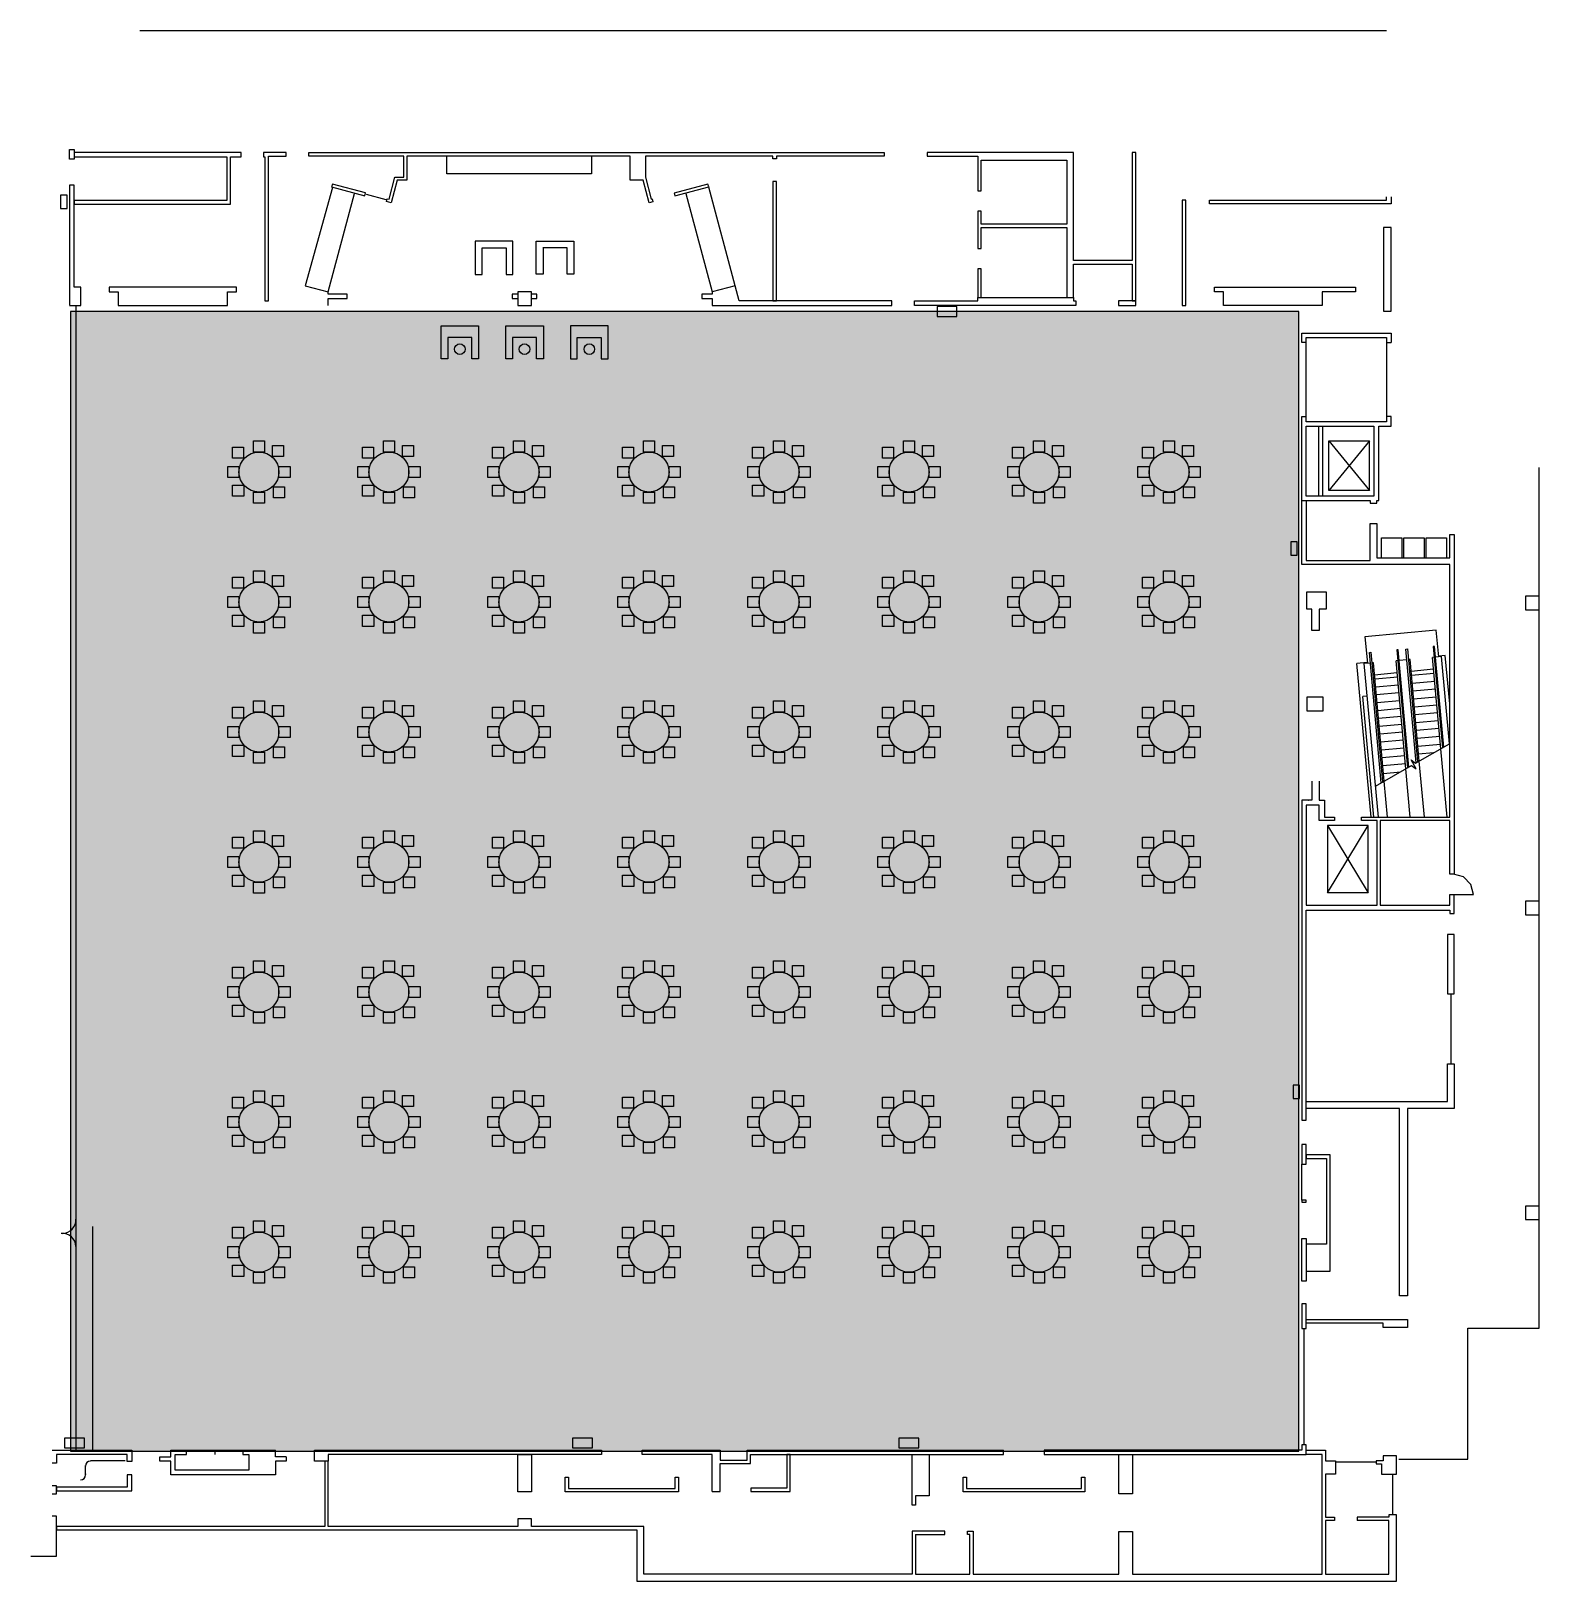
# Model space of a CAD drawing. Header units: feet. Extents: x 304 to 526, y 573 to 801.
import ezdxf

# ---------------------------------------------------------------- set-up
doc = ezdxf.new("R2010")
doc.units = ezdxf.units.FT
doc.header["$MEASUREMENT"] = 0
for name, color, linetype in [('background', 7, 'Continuous'), ('Layer 1', 7, 'Continuous'), ('walls', 7, 'Continuous')]:
    doc.layers.add(name, color=color, linetype=linetype)

msp = doc.modelspace()

# ---------------------------------------------------------------- hatches: boundary and pattern name
at = {"layer": 'background', "lineweight": 0, "true_color": 0xe6e6e6, "transparency": 33554687}
h = msp.add_hatch(color=254, dxfattribs=at)
h.dxf.hatch_style = 1
h.paths.add_polyline_path([(491.003, 759.9635), (309.7528, 759.9635), (309.7528, 591.7968), (491.003, 591.7968)])

# ---------------------------------------------------------------- linework, layer by layer
at = {"layer": 'background', "color": 254, "lineweight": 0, "true_color": 0xe6e6e6, "transparency": 33554687}
msp.add_lwpolyline([(491.003, 759.9635), (309.7528, 759.9635), (309.7528, 591.7968), (491.003, 591.7968)], close=True, dxfattribs=at)
at = {"layer": 'background', "color": 254, "lineweight": 25, "true_color": 0xe6e6e6}
msp.add_lwpolyline([(491.003, 759.9635), (309.7528, 759.9635), (309.7528, 591.7968), (491.003, 591.7968)], close=True, dxfattribs=at)
at = {"layer": 'Layer 1', "color": 18, "lineweight": 25, "true_color": 0x000000}
for points in [[(333.6331, 739.9786), (335.2735, 739.9786), (335.2735, 738.3382), (333.6331, 738.3382)], [(336.7391, 740.8808), (338.3795, 740.8808), (338.3795, 739.2404), (336.7391, 739.2404)], [(339.5462, 740.225), (341.1866, 740.225), (341.1866, 738.5846), (339.5462, 738.5846)], [(352.8195, 739.9786), (354.4599, 739.9786), (354.4599, 738.3382), (352.8195, 738.3382)], [(355.9255, 740.8808), (357.5659, 740.8808), (357.5659, 739.2404), (355.9255, 739.2404)], [(358.7326, 740.225), (360.373, 740.225), (360.373, 738.5846), (358.7326, 738.5846)], [(372.0059, 739.9786), (373.6463, 739.9786), (373.6463, 738.3382), (372.0059, 738.3382)], [(375.1119, 740.8808), (376.7523, 740.8808), (376.7523, 739.2404), (375.1119, 739.2404)], [(377.919, 740.225), (379.5594, 740.225), (379.5594, 738.5846), (377.919, 738.5846)], [(391.1923, 739.9786), (392.8327, 739.9786), (392.8327, 738.3382), (391.1923, 738.3382)], [(394.2983, 740.8808), (395.9387, 740.8808), (395.9387, 739.2404), (394.2983, 739.2404)], [(397.1054, 740.225), (398.7458, 740.225), (398.7458, 738.5846), (397.1054, 738.5846)], [(410.3787, 739.9786), (412.0191, 739.9786), (412.0191, 738.3382), (410.3787, 738.3382)], [(413.4847, 740.8808), (415.1251, 740.8808), (415.1251, 739.2404), (413.4847, 739.2404)], [(416.2918, 740.225), (417.9322, 740.225), (417.9322, 738.5846), (416.2918, 738.5846)], [(429.5651, 739.9786), (431.2055, 739.9786), (431.2055, 738.3382), (429.5651, 738.3382)], [(432.6711, 740.8808), (434.3115, 740.8808), (434.3115, 739.2404), (432.6711, 739.2404)], [(435.4782, 740.225), (437.1186, 740.225), (437.1186, 738.5846), (435.4782, 738.5846)], [(448.7515, 739.9786), (450.3919, 739.9786), (450.3919, 738.3382), (448.7515, 738.3382)], [(451.8575, 740.8808), (453.4979, 740.8808), (453.4979, 739.2404), (451.8575, 739.2404)], [(454.6646, 740.225), (456.305, 740.225), (456.305, 738.5846), (454.6646, 738.5846)], [(467.9379, 739.9786), (469.5783, 739.9786), (469.5783, 738.3382), (467.9379, 738.3382)], [(471.0439, 740.8808), (472.6843, 740.8808), (472.6843, 739.2404), (471.0439, 739.2404)], [(473.851, 740.225), (475.4914, 740.225), (475.4914, 738.5846), (473.851, 738.5846)], [(332.9661, 737.1079), (334.6065, 737.1079), (334.6065, 735.4675), (332.9661, 735.4675)], [(340.5121, 737.1079), (342.1525, 737.1079), (342.1525, 735.4675), (340.5121, 735.4675)], [(352.1525, 737.1079), (353.7929, 737.1079), (353.7929, 735.4675), (352.1525, 735.4675)], [(359.6985, 737.1079), (361.3389, 737.1079), (361.3389, 735.4675), (359.6985, 735.4675)], [(371.3389, 737.1079), (372.9793, 737.1079), (372.9793, 735.4675), (371.3389, 735.4675)], [(378.8849, 737.1079), (380.5253, 737.1079), (380.5253, 735.4675), (378.8849, 735.4675)], [(390.5253, 737.1079), (392.1657, 737.1079), (392.1657, 735.4675), (390.5253, 735.4675)], [(398.0713, 737.1079), (399.7117, 737.1079), (399.7117, 735.4675), (398.0713, 735.4675)], [(409.7117, 737.1079), (411.3521, 737.1079), (411.3521, 735.4675), (409.7117, 735.4675)], [(417.2577, 737.1079), (418.8981, 737.1079), (418.8981, 735.4675), (417.2577, 735.4675)], [(428.8981, 737.1079), (430.5385, 737.1079), (430.5385, 735.4675), (428.8981, 735.4675)], [(436.4441, 737.1079), (438.0845, 737.1079), (438.0845, 735.4675), (436.4441, 735.4675)], [(448.0845, 737.1079), (449.7249, 737.1079), (449.7249, 735.4675), (448.0845, 735.4675)], [(455.6305, 737.1079), (457.2709, 737.1079), (457.2709, 735.4675), (455.6305, 735.4675)], [(467.2709, 737.1078), (468.9113, 737.1078), (468.9113, 735.4674), (467.2709, 735.4674)], [(474.8169, 737.1078), (476.4573, 737.1078), (476.4573, 735.4674), (474.8169, 735.4674)], [(333.664, 734.3428), (335.3044, 734.3428), (335.3044, 732.7024), (333.664, 732.7024)], [(352.8504, 734.3428), (354.4908, 734.3428), (354.4908, 732.7024), (352.8504, 732.7024)], [(372.0368, 734.3428), (373.6772, 734.3428), (373.6772, 732.7024), (372.0368, 732.7024)], [(391.2232, 734.3428), (392.8636, 734.3428), (392.8636, 732.7024), (391.2232, 732.7024)], [(410.4096, 734.3428), (412.05, 734.3428), (412.05, 732.7024), (410.4096, 732.7024)], [(429.596, 734.3428), (431.2364, 734.3428), (431.2364, 732.7024), (429.596, 732.7024)], [(448.7824, 734.3428), (450.4228, 734.3428), (450.4228, 732.7024), (448.7824, 732.7024)], [(467.9688, 734.3427), (469.6092, 734.3427), (469.6092, 732.7023), (467.9688, 732.7023)], [(336.7391, 733.3349), (338.3795, 733.3349), (338.3795, 731.6945), (336.7391, 731.6945)], [(339.7004, 734.1269), (341.3408, 734.1269), (341.3408, 732.4865), (339.7004, 732.4865)], [(355.9255, 733.3349), (357.5659, 733.3349), (357.5659, 731.6945), (355.9255, 731.6945)], [(358.8868, 734.1269), (360.5272, 734.1269), (360.5272, 732.4865), (358.8868, 732.4865)], [(375.1119, 733.3349), (376.7523, 733.3349), (376.7523, 731.6945), (375.1119, 731.6945)], [(378.0732, 734.1269), (379.7136, 734.1269), (379.7136, 732.4865), (378.0732, 732.4865)], [(394.2983, 733.3349), (395.9387, 733.3349), (395.9387, 731.6945), (394.2983, 731.6945)], [(397.2596, 734.1269), (398.9, 734.1269), (398.9, 732.4865), (397.2596, 732.4865)], [(413.4847, 733.3349), (415.1251, 733.3349), (415.1251, 731.6945), (413.4847, 731.6945)], [(416.446, 734.1269), (418.0864, 734.1269), (418.0864, 732.4865), (416.446, 732.4865)], [(432.6711, 733.3349), (434.3115, 733.3349), (434.3115, 731.6945), (432.6711, 731.6945)], [(435.6324, 734.1269), (437.2728, 734.1269), (437.2728, 732.4865), (435.6324, 732.4865)], [(451.8575, 733.3349), (453.4979, 733.3349), (453.4979, 731.6945), (451.8575, 731.6945)], [(454.8188, 734.1269), (456.4592, 734.1269), (456.4592, 732.4865), (454.8188, 732.4865)], [(471.0439, 733.3349), (472.6843, 733.3349), (472.6843, 731.6945), (471.0439, 731.6945)], [(474.0052, 734.1269), (475.6456, 734.1269), (475.6456, 732.4865), (474.0052, 732.4865)], [(333.6331, 720.7923), (335.2735, 720.7923), (335.2735, 719.1519), (333.6331, 719.1519)], [(336.7391, 721.6945), (338.3795, 721.6945), (338.3795, 720.0541), (336.7391, 720.0541)], [(339.5462, 721.0387), (341.1866, 721.0387), (341.1866, 719.3983), (339.5462, 719.3983)], [(352.8195, 720.7923), (354.4599, 720.7923), (354.4599, 719.1519), (352.8195, 719.1519)], [(355.9255, 721.6945), (357.5659, 721.6945), (357.5659, 720.0541), (355.9255, 720.0541)], [(358.7326, 721.0387), (360.373, 721.0387), (360.373, 719.3983), (358.7326, 719.3983)], [(372.0059, 720.7923), (373.6463, 720.7923), (373.6463, 719.1519), (372.0059, 719.1519)], [(375.1119, 721.6945), (376.7523, 721.6945), (376.7523, 720.0541), (375.1119, 720.0541)], [(377.919, 721.0387), (379.5594, 721.0387), (379.5594, 719.3983), (377.919, 719.3983)], [(391.1923, 720.7923), (392.8327, 720.7923), (392.8327, 719.1519), (391.1923, 719.1519)], [(394.2983, 721.6945), (395.9387, 721.6945), (395.9387, 720.0541), (394.2983, 720.0541)], [(397.1054, 721.0387), (398.7458, 721.0387), (398.7458, 719.3983), (397.1054, 719.3983)], [(410.3787, 720.7923), (412.0191, 720.7923), (412.0191, 719.1519), (410.3787, 719.1519)], [(413.4847, 721.6945), (415.1251, 721.6945), (415.1251, 720.0541), (413.4847, 720.0541)], [(416.2918, 721.0387), (417.9322, 721.0387), (417.9322, 719.3983), (416.2918, 719.3983)], [(429.5651, 720.7923), (431.2055, 720.7923), (431.2055, 719.1519), (429.5651, 719.1519)], [(432.6711, 721.6945), (434.3115, 721.6945), (434.3115, 720.0541), (432.6711, 720.0541)], [(435.4782, 721.0387), (437.1186, 721.0387), (437.1186, 719.3983), (435.4782, 719.3983)], [(448.7515, 720.7923), (450.3919, 720.7923), (450.3919, 719.1519), (448.7515, 719.1519)], [(451.8575, 721.6945), (453.4979, 721.6945), (453.4979, 720.0541), (451.8575, 720.0541)], [(454.6646, 721.0387), (456.305, 721.0387), (456.305, 719.3983), (454.6646, 719.3983)], [(467.9379, 720.7923), (469.5783, 720.7923), (469.5783, 719.1519), (467.9379, 719.1519)], [(471.0439, 721.6945), (472.6843, 721.6945), (472.6843, 720.0541), (471.0439, 720.0541)], [(473.851, 721.0387), (475.4914, 721.0387), (475.4914, 719.3983), (473.851, 719.3983)], [(332.9661, 717.9216), (334.6065, 717.9216), (334.6065, 716.2812), (332.9661, 716.2812)], [(340.5121, 717.9216), (342.1525, 717.9216), (342.1525, 716.2812), (340.5121, 716.2812)], [(352.1525, 717.9216), (353.7929, 717.9216), (353.7929, 716.2812), (352.1525, 716.2812)], [(359.6985, 717.9216), (361.3389, 717.9216), (361.3389, 716.2812), (359.6985, 716.2812)], [(371.3389, 717.9216), (372.9793, 717.9216), (372.9793, 716.2812), (371.3389, 716.2812)], [(378.8849, 717.9216), (380.5253, 717.9216), (380.5253, 716.2812), (378.8849, 716.2812)], [(390.5253, 717.9216), (392.1657, 717.9216), (392.1657, 716.2812), (390.5253, 716.2812)], [(398.0713, 717.9216), (399.7117, 717.9216), (399.7117, 716.2812), (398.0713, 716.2812)], [(409.7117, 717.9216), (411.3521, 717.9216), (411.3521, 716.2812), (409.7117, 716.2812)], [(417.2577, 717.9216), (418.8981, 717.9216), (418.8981, 716.2812), (417.2577, 716.2812)], [(428.8981, 717.9216), (430.5385, 717.9216), (430.5385, 716.2812), (428.8981, 716.2812)], [(436.4441, 717.9216), (438.0845, 717.9216), (438.0845, 716.2812), (436.4441, 716.2812)], [(448.0845, 717.9216), (449.7249, 717.9216), (449.7249, 716.2812), (448.0845, 716.2812)], [(455.6305, 717.9216), (457.2709, 717.9216), (457.2709, 716.2812), (455.6305, 716.2812)], [(467.2709, 717.9215), (468.9113, 717.9215), (468.9113, 716.2811), (467.2709, 716.2811)], [(474.8169, 717.9215), (476.4573, 717.9215), (476.4573, 716.2811), (474.8169, 716.2811)], [(333.664, 715.1565), (335.3044, 715.1565), (335.3044, 713.5161), (333.664, 713.5161)], [(336.7391, 714.1486), (338.3795, 714.1486), (338.3795, 712.5082), (336.7391, 712.5082)], [(339.7004, 714.9406), (341.3408, 714.9406), (341.3408, 713.3002), (339.7004, 713.3002)], [(352.8504, 715.1565), (354.4908, 715.1565), (354.4908, 713.5161), (352.8504, 713.5161)], [(355.9255, 714.1486), (357.5659, 714.1486), (357.5659, 712.5082), (355.9255, 712.5082)], [(358.8868, 714.9406), (360.5272, 714.9406), (360.5272, 713.3002), (358.8868, 713.3002)], [(372.0368, 715.1565), (373.6772, 715.1565), (373.6772, 713.5161), (372.0368, 713.5161)], [(375.1119, 714.1486), (376.7523, 714.1486), (376.7523, 712.5082), (375.1119, 712.5082)], [(378.0732, 714.9406), (379.7136, 714.9406), (379.7136, 713.3002), (378.0732, 713.3002)], [(391.2232, 715.1565), (392.8636, 715.1565), (392.8636, 713.5161), (391.2232, 713.5161)], [(394.2983, 714.1486), (395.9387, 714.1486), (395.9387, 712.5082), (394.2983, 712.5082)], [(397.2596, 714.9406), (398.9, 714.9406), (398.9, 713.3002), (397.2596, 713.3002)], [(410.4096, 715.1565), (412.05, 715.1565), (412.05, 713.5161), (410.4096, 713.5161)], [(413.4847, 714.1486), (415.1251, 714.1486), (415.1251, 712.5082), (413.4847, 712.5082)], [(416.446, 714.9406), (418.0864, 714.9406), (418.0864, 713.3002), (416.446, 713.3002)], [(429.596, 715.1565), (431.2364, 715.1565), (431.2364, 713.5161), (429.596, 713.5161)], [(432.6711, 714.1486), (434.3115, 714.1486), (434.3115, 712.5082), (432.6711, 712.5082)], [(435.6324, 714.9406), (437.2728, 714.9406), (437.2728, 713.3002), (435.6324, 713.3002)], [(448.7824, 715.1565), (450.4228, 715.1565), (450.4228, 713.5161), (448.7824, 713.5161)], [(451.8575, 714.1486), (453.4979, 714.1486), (453.4979, 712.5082), (451.8575, 712.5082)], [(454.8188, 714.9406), (456.4592, 714.9406), (456.4592, 713.3002), (454.8188, 713.3002)], [(467.9688, 715.1564), (469.6092, 715.1564), (469.6092, 713.516), (467.9688, 713.516)], [(471.0439, 714.1486), (472.6843, 714.1486), (472.6843, 712.5082), (471.0439, 712.5082)], [(474.0052, 714.9406), (475.6456, 714.9406), (475.6456, 713.3002), (474.0052, 713.3002)], [(336.7391, 702.5082), (338.3795, 702.5082), (338.3795, 700.8678), (336.7391, 700.8678)], [(355.9255, 702.5082), (357.5659, 702.5082), (357.5659, 700.8678), (355.9255, 700.8678)], [(375.1119, 702.5082), (376.7523, 702.5082), (376.7523, 700.8678), (375.1119, 700.8678)], [(394.2983, 702.5082), (395.9387, 702.5082), (395.9387, 700.8678), (394.2983, 700.8678)], [(413.4847, 702.5082), (415.1251, 702.5082), (415.1251, 700.8678), (413.4847, 700.8678)], [(432.6711, 702.5082), (434.3115, 702.5082), (434.3115, 700.8678), (432.6711, 700.8678)], [(451.8575, 702.5082), (453.4979, 702.5082), (453.4979, 700.8678), (451.8575, 700.8678)], [(471.0439, 702.5082), (472.6843, 702.5082), (472.6843, 700.8678), (471.0439, 700.8678)], [(333.6331, 701.606), (335.2735, 701.606), (335.2735, 699.9656), (333.6331, 699.9656)], [(339.5462, 701.8524), (341.1866, 701.8524), (341.1866, 700.212), (339.5462, 700.212)], [(352.8195, 701.606), (354.4599, 701.606), (354.4599, 699.9656), (352.8195, 699.9656)], [(358.7326, 701.8524), (360.373, 701.8524), (360.373, 700.212), (358.7326, 700.212)], [(372.0059, 701.606), (373.6463, 701.606), (373.6463, 699.9656), (372.0059, 699.9656)], [(377.919, 701.8524), (379.5594, 701.8524), (379.5594, 700.212), (377.919, 700.212)], [(391.1923, 701.606), (392.8327, 701.606), (392.8327, 699.9656), (391.1923, 699.9656)], [(397.1054, 701.8524), (398.7458, 701.8524), (398.7458, 700.212), (397.1054, 700.212)], [(410.3787, 701.606), (412.0191, 701.606), (412.0191, 699.9656), (410.3787, 699.9656)], [(416.2918, 701.8524), (417.9322, 701.8524), (417.9322, 700.212), (416.2918, 700.212)], [(429.5651, 701.606), (431.2055, 701.606), (431.2055, 699.9656), (429.5651, 699.9656)], [(435.4782, 701.8524), (437.1186, 701.8524), (437.1186, 700.212), (435.4782, 700.212)], [(448.7515, 701.606), (450.3919, 701.606), (450.3919, 699.9656), (448.7515, 699.9656)], [(454.6646, 701.8524), (456.305, 701.8524), (456.305, 700.212), (454.6646, 700.212)], [(467.9379, 701.606), (469.5783, 701.606), (469.5783, 699.9656), (467.9379, 699.9656)], [(473.851, 701.8524), (475.4914, 701.8524), (475.4914, 700.212), (473.851, 700.212)], [(332.9661, 698.7353), (334.6065, 698.7353), (334.6065, 697.0949), (332.9661, 697.0949)], [(340.5121, 698.7353), (342.1525, 698.7353), (342.1525, 697.0949), (340.5121, 697.0949)], [(352.1525, 698.7353), (353.7929, 698.7353), (353.7929, 697.0949), (352.1525, 697.0949)], [(359.6985, 698.7353), (361.3389, 698.7353), (361.3389, 697.0949), (359.6985, 697.0949)], [(371.3389, 698.7353), (372.9793, 698.7353), (372.9793, 697.0949), (371.3389, 697.0949)], [(378.8849, 698.7353), (380.5253, 698.7353), (380.5253, 697.0949), (378.8849, 697.0949)], [(390.5253, 698.7353), (392.1657, 698.7353), (392.1657, 697.0949), (390.5253, 697.0949)], [(398.0713, 698.7353), (399.7117, 698.7353), (399.7117, 697.0949), (398.0713, 697.0949)], [(409.7117, 698.7353), (411.3521, 698.7353), (411.3521, 697.0949), (409.7117, 697.0949)], [(417.2577, 698.7353), (418.8981, 698.7353), (418.8981, 697.0949), (417.2577, 697.0949)], [(428.8981, 698.7353), (430.5385, 698.7353), (430.5385, 697.0949), (428.8981, 697.0949)], [(436.4441, 698.7353), (438.0845, 698.7353), (438.0845, 697.0949), (436.4441, 697.0949)], [(448.0845, 698.7353), (449.7249, 698.7353), (449.7249, 697.0949), (448.0845, 697.0949)], [(455.6305, 698.7353), (457.2709, 698.7353), (457.2709, 697.0949), (455.6305, 697.0949)], [(467.2709, 698.7352), (468.9113, 698.7352), (468.9113, 697.0948), (467.2709, 697.0948)], [(474.8169, 698.7352), (476.4573, 698.7352), (476.4573, 697.0948), (474.8169, 697.0948)], [(333.664, 695.9702), (335.3044, 695.9702), (335.3044, 694.3298), (333.664, 694.3298)], [(339.7004, 695.7543), (341.3408, 695.7543), (341.3408, 694.1139), (339.7004, 694.1139)], [(352.8504, 695.9702), (354.4908, 695.9702), (354.4908, 694.3298), (352.8504, 694.3298)], [(358.8868, 695.7543), (360.5272, 695.7543), (360.5272, 694.1139), (358.8868, 694.1139)], [(372.0368, 695.9702), (373.6772, 695.9702), (373.6772, 694.3298), (372.0368, 694.3298)], [(378.0732, 695.7543), (379.7136, 695.7543), (379.7136, 694.1139), (378.0732, 694.1139)], [(391.2232, 695.9702), (392.8636, 695.9702), (392.8636, 694.3298), (391.2232, 694.3298)], [(397.2596, 695.7543), (398.9, 695.7543), (398.9, 694.1139), (397.2596, 694.1139)], [(410.4096, 695.9702), (412.05, 695.9702), (412.05, 694.3298), (410.4096, 694.3298)], [(416.446, 695.7543), (418.0864, 695.7543), (418.0864, 694.1139), (416.446, 694.1139)], [(429.596, 695.9702), (431.2364, 695.9702), (431.2364, 694.3298), (429.596, 694.3298)], [(435.6324, 695.7543), (437.2728, 695.7543), (437.2728, 694.1139), (435.6324, 694.1139)], [(448.7824, 695.9702), (450.4228, 695.9702), (450.4228, 694.3298), (448.7824, 694.3298)], [(454.8188, 695.7543), (456.4592, 695.7543), (456.4592, 694.1139), (454.8188, 694.1139)], [(467.9688, 695.9701), (469.6092, 695.9701), (469.6092, 694.3297), (467.9688, 694.3297)], [(474.0052, 695.7543), (475.6456, 695.7543), (475.6456, 694.1139), (474.0052, 694.1139)], [(336.7391, 694.9623), (338.3795, 694.9623), (338.3795, 693.3219), (336.7391, 693.3219)], [(355.9255, 694.9623), (357.5659, 694.9623), (357.5659, 693.3219), (355.9255, 693.3219)], [(375.1119, 694.9623), (376.7523, 694.9623), (376.7523, 693.3219), (375.1119, 693.3219)], [(394.2983, 694.9623), (395.9387, 694.9623), (395.9387, 693.3219), (394.2983, 693.3219)], [(413.4847, 694.9623), (415.1251, 694.9623), (415.1251, 693.3219), (413.4847, 693.3219)], [(432.6711, 694.9623), (434.3115, 694.9623), (434.3115, 693.3219), (432.6711, 693.3219)], [(451.8575, 694.9623), (453.4979, 694.9623), (453.4979, 693.3219), (451.8575, 693.3219)], [(471.0439, 694.9623), (472.6843, 694.9623), (472.6843, 693.3219), (471.0439, 693.3219)], [(333.6331, 682.4197), (335.2735, 682.4197), (335.2735, 680.7793), (333.6331, 680.7793)], [(336.7391, 683.3219), (338.3795, 683.3219), (338.3795, 681.6815), (336.7391, 681.6815)], [(339.5462, 682.6661), (341.1866, 682.6661), (341.1866, 681.0257), (339.5462, 681.0257)], [(352.8195, 682.4197), (354.4599, 682.4197), (354.4599, 680.7793), (352.8195, 680.7793)], [(355.9255, 683.3219), (357.5659, 683.3219), (357.5659, 681.6815), (355.9255, 681.6815)], [(358.7326, 682.6661), (360.373, 682.6661), (360.373, 681.0257), (358.7326, 681.0257)], [(372.0059, 682.4197), (373.6463, 682.4197), (373.6463, 680.7793), (372.0059, 680.7793)], [(375.1119, 683.3219), (376.7523, 683.3219), (376.7523, 681.6815), (375.1119, 681.6815)], [(377.919, 682.6661), (379.5594, 682.6661), (379.5594, 681.0257), (377.919, 681.0257)], [(391.1923, 682.4197), (392.8327, 682.4197), (392.8327, 680.7793), (391.1923, 680.7793)], [(394.2983, 683.3219), (395.9387, 683.3219), (395.9387, 681.6815), (394.2983, 681.6815)], [(397.1054, 682.6661), (398.7458, 682.6661), (398.7458, 681.0257), (397.1054, 681.0257)], [(410.3787, 682.4197), (412.0191, 682.4197), (412.0191, 680.7793), (410.3787, 680.7793)], [(413.4847, 683.3219), (415.1251, 683.3219), (415.1251, 681.6815), (413.4847, 681.6815)], [(416.2918, 682.6661), (417.9322, 682.6661), (417.9322, 681.0257), (416.2918, 681.0257)], [(429.5651, 682.4197), (431.2055, 682.4197), (431.2055, 680.7793), (429.5651, 680.7793)], [(432.6711, 683.3219), (434.3115, 683.3219), (434.3115, 681.6815), (432.6711, 681.6815)], [(435.4782, 682.6661), (437.1186, 682.6661), (437.1186, 681.0257), (435.4782, 681.0257)], [(448.7515, 682.4197), (450.3919, 682.4197), (450.3919, 680.7793), (448.7515, 680.7793)], [(451.8575, 683.3219), (453.4979, 683.3219), (453.4979, 681.6815), (451.8575, 681.6815)], [(454.6646, 682.6661), (456.305, 682.6661), (456.305, 681.0257), (454.6646, 681.0257)], [(467.9379, 682.4197), (469.5783, 682.4197), (469.5783, 680.7793), (467.9379, 680.7793)], [(471.0439, 683.3219), (472.6843, 683.3219), (472.6843, 681.6815), (471.0439, 681.6815)], [(473.851, 682.6661), (475.4914, 682.6661), (475.4914, 681.0257), (473.851, 681.0257)], [(332.9661, 679.549), (334.6065, 679.549), (334.6065, 677.9086), (332.9661, 677.9086)], [(340.5121, 679.549), (342.1525, 679.549), (342.1525, 677.9086), (340.5121, 677.9086)], [(352.1525, 679.549), (353.7929, 679.549), (353.7929, 677.9086), (352.1525, 677.9086)], [(359.6985, 679.549), (361.3389, 679.549), (361.3389, 677.9086), (359.6985, 677.9086)], [(371.3389, 679.549), (372.9793, 679.549), (372.9793, 677.9086), (371.3389, 677.9086)], [(378.8849, 679.549), (380.5253, 679.549), (380.5253, 677.9086), (378.8849, 677.9086)], [(390.5253, 679.549), (392.1657, 679.549), (392.1657, 677.9086), (390.5253, 677.9086)], [(398.0713, 679.549), (399.7117, 679.549), (399.7117, 677.9086), (398.0713, 677.9086)], [(409.7117, 679.549), (411.3521, 679.549), (411.3521, 677.9086), (409.7117, 677.9086)], [(417.2577, 679.549), (418.8981, 679.549), (418.8981, 677.9086), (417.2577, 677.9086)], [(428.8981, 679.549), (430.5385, 679.549), (430.5385, 677.9086), (428.8981, 677.9086)], [(436.4441, 679.549), (438.0845, 679.549), (438.0845, 677.9086), (436.4441, 677.9086)], [(448.0845, 679.549), (449.7249, 679.549), (449.7249, 677.9086), (448.0845, 677.9086)], [(455.6305, 679.549), (457.2709, 679.549), (457.2709, 677.9086), (455.6305, 677.9086)], [(467.2709, 679.5489), (468.9113, 679.5489), (468.9113, 677.9085), (467.2709, 677.9085)], [(474.8169, 679.5489), (476.4573, 679.5489), (476.4573, 677.9085), (474.8169, 677.9085)], [(333.664, 676.7839), (335.3044, 676.7839), (335.3044, 675.1435), (333.664, 675.1435)], [(336.7391, 675.776), (338.3795, 675.776), (338.3795, 674.1356), (336.7391, 674.1356)], [(339.7004, 676.568), (341.3408, 676.568), (341.3408, 674.9276), (339.7004, 674.9276)], [(352.8504, 676.7839), (354.4908, 676.7839), (354.4908, 675.1435), (352.8504, 675.1435)], [(355.9255, 675.776), (357.5659, 675.776), (357.5659, 674.1356), (355.9255, 674.1356)], [(358.8868, 676.568), (360.5272, 676.568), (360.5272, 674.9276), (358.8868, 674.9276)], [(372.0368, 676.7839), (373.6772, 676.7839), (373.6772, 675.1435), (372.0368, 675.1435)], [(375.1119, 675.776), (376.7523, 675.776), (376.7523, 674.1356), (375.1119, 674.1356)], [(378.0732, 676.568), (379.7136, 676.568), (379.7136, 674.9276), (378.0732, 674.9276)], [(391.2232, 676.7839), (392.8636, 676.7839), (392.8636, 675.1435), (391.2232, 675.1435)], [(394.2983, 675.776), (395.9387, 675.776), (395.9387, 674.1356), (394.2983, 674.1356)], [(397.2596, 676.568), (398.9, 676.568), (398.9, 674.9276), (397.2596, 674.9276)], [(410.4096, 676.7839), (412.05, 676.7839), (412.05, 675.1435), (410.4096, 675.1435)], [(413.4847, 675.776), (415.1251, 675.776), (415.1251, 674.1356), (413.4847, 674.1356)], [(416.446, 676.568), (418.0864, 676.568), (418.0864, 674.9276), (416.446, 674.9276)], [(429.596, 676.7839), (431.2364, 676.7839), (431.2364, 675.1435), (429.596, 675.1435)], [(432.6711, 675.776), (434.3115, 675.776), (434.3115, 674.1356), (432.6711, 674.1356)], [(435.6324, 676.568), (437.2728, 676.568), (437.2728, 674.9276), (435.6324, 674.9276)], [(448.7824, 676.7839), (450.4228, 676.7839), (450.4228, 675.1435), (448.7824, 675.1435)], [(451.8575, 675.776), (453.4979, 675.776), (453.4979, 674.1356), (451.8575, 674.1356)], [(454.8188, 676.568), (456.4592, 676.568), (456.4592, 674.9276), (454.8188, 674.9276)], [(467.9688, 676.7838), (469.6092, 676.7838), (469.6092, 675.1434), (467.9688, 675.1434)], [(471.0439, 675.776), (472.6843, 675.776), (472.6843, 674.1356), (471.0439, 674.1356)], [(474.0052, 676.568), (475.6456, 676.568), (475.6456, 674.9276), (474.0052, 674.9276)], [(336.7391, 664.1356), (338.3795, 664.1356), (338.3795, 662.4952), (336.7391, 662.4952)], [(339.5462, 663.4798), (341.1866, 663.4798), (341.1866, 661.8394), (339.5462, 661.8394)], [(355.9255, 664.1356), (357.5659, 664.1356), (357.5659, 662.4952), (355.9255, 662.4952)], [(358.7326, 663.4798), (360.373, 663.4798), (360.373, 661.8394), (358.7326, 661.8394)], [(375.1119, 664.1356), (376.7523, 664.1356), (376.7523, 662.4952), (375.1119, 662.4952)], [(377.919, 663.4798), (379.5594, 663.4798), (379.5594, 661.8394), (377.919, 661.8394)], [(394.2983, 664.1356), (395.9387, 664.1356), (395.9387, 662.4952), (394.2983, 662.4952)], [(397.1054, 663.4798), (398.7458, 663.4798), (398.7458, 661.8394), (397.1054, 661.8394)], [(413.4847, 664.1356), (415.1251, 664.1356), (415.1251, 662.4952), (413.4847, 662.4952)], [(416.2918, 663.4798), (417.9322, 663.4798), (417.9322, 661.8394), (416.2918, 661.8394)], [(432.6711, 664.1356), (434.3115, 664.1356), (434.3115, 662.4952), (432.6711, 662.4952)], [(435.4782, 663.4798), (437.1186, 663.4798), (437.1186, 661.8394), (435.4782, 661.8394)], [(451.8575, 664.1356), (453.4979, 664.1356), (453.4979, 662.4952), (451.8575, 662.4952)], [(454.6646, 663.4798), (456.305, 663.4798), (456.305, 661.8394), (454.6646, 661.8394)], [(471.0439, 664.1356), (472.6843, 664.1356), (472.6843, 662.4952), (471.0439, 662.4952)], [(473.851, 663.4798), (475.4914, 663.4798), (475.4914, 661.8394), (473.851, 661.8394)], [(333.6331, 663.2334), (335.2735, 663.2334), (335.2735, 661.593), (333.6331, 661.593)], [(352.8195, 663.2334), (354.4599, 663.2334), (354.4599, 661.593), (352.8195, 661.593)], [(372.0059, 663.2334), (373.6463, 663.2334), (373.6463, 661.593), (372.0059, 661.593)], [(391.1923, 663.2334), (392.8327, 663.2334), (392.8327, 661.593), (391.1923, 661.593)], [(410.3787, 663.2334), (412.0191, 663.2334), (412.0191, 661.593), (410.3787, 661.593)], [(429.5651, 663.2334), (431.2055, 663.2334), (431.2055, 661.593), (429.5651, 661.593)], [(448.7515, 663.2334), (450.3919, 663.2334), (450.3919, 661.593), (448.7515, 661.593)], [(467.9379, 663.2334), (469.5783, 663.2334), (469.5783, 661.593), (467.9379, 661.593)], [(332.9661, 660.3627), (334.6065, 660.3627), (334.6065, 658.7223), (332.9661, 658.7223)], [(340.5121, 660.3627), (342.1525, 660.3627), (342.1525, 658.7223), (340.5121, 658.7223)], [(352.1525, 660.3627), (353.7929, 660.3627), (353.7929, 658.7223), (352.1525, 658.7223)], [(359.6985, 660.3627), (361.3389, 660.3627), (361.3389, 658.7223), (359.6985, 658.7223)], [(371.3389, 660.3627), (372.9793, 660.3627), (372.9793, 658.7223), (371.3389, 658.7223)], [(378.8849, 660.3627), (380.5253, 660.3627), (380.5253, 658.7223), (378.8849, 658.7223)], [(390.5253, 660.3627), (392.1657, 660.3627), (392.1657, 658.7223), (390.5253, 658.7223)], [(398.0713, 660.3627), (399.7117, 660.3627), (399.7117, 658.7223), (398.0713, 658.7223)], [(409.7117, 660.3627), (411.3521, 660.3627), (411.3521, 658.7223), (409.7117, 658.7223)], [(417.2577, 660.3627), (418.8981, 660.3627), (418.8981, 658.7223), (417.2577, 658.7223)], [(428.8981, 660.3627), (430.5385, 660.3627), (430.5385, 658.7223), (428.8981, 658.7223)], [(436.4441, 660.3627), (438.0845, 660.3627), (438.0845, 658.7223), (436.4441, 658.7223)], [(448.0845, 660.3627), (449.7249, 660.3627), (449.7249, 658.7223), (448.0845, 658.7223)], [(455.6305, 660.3627), (457.2709, 660.3627), (457.2709, 658.7223), (455.6305, 658.7223)], [(467.2709, 660.3626), (468.9113, 660.3626), (468.9113, 658.7222), (467.2709, 658.7222)], [(474.8169, 660.3626), (476.4573, 660.3626), (476.4573, 658.7222), (474.8169, 658.7222)], [(333.664, 657.5976), (335.3044, 657.5976), (335.3044, 655.9572), (333.664, 655.9572)], [(336.7391, 656.5897), (338.3795, 656.5897), (338.3795, 654.9493), (336.7391, 654.9493)], [(339.7004, 657.3817), (341.3408, 657.3817), (341.3408, 655.7413), (339.7004, 655.7413)], [(352.8504, 657.5976), (354.4908, 657.5976), (354.4908, 655.9572), (352.8504, 655.9572)], [(355.9255, 656.5897), (357.5659, 656.5897), (357.5659, 654.9493), (355.9255, 654.9493)], [(358.8868, 657.3817), (360.5272, 657.3817), (360.5272, 655.7413), (358.8868, 655.7413)], [(372.0368, 657.5976), (373.6772, 657.5976), (373.6772, 655.9572), (372.0368, 655.9572)], [(375.1119, 656.5897), (376.7523, 656.5897), (376.7523, 654.9493), (375.1119, 654.9493)], [(378.0732, 657.3817), (379.7136, 657.3817), (379.7136, 655.7413), (378.0732, 655.7413)], [(391.2232, 657.5976), (392.8636, 657.5976), (392.8636, 655.9572), (391.2232, 655.9572)], [(394.2983, 656.5897), (395.9387, 656.5897), (395.9387, 654.9493), (394.2983, 654.9493)], [(397.2596, 657.3817), (398.9, 657.3817), (398.9, 655.7413), (397.2596, 655.7413)], [(410.4096, 657.5976), (412.05, 657.5976), (412.05, 655.9572), (410.4096, 655.9572)], [(413.4847, 656.5897), (415.1251, 656.5897), (415.1251, 654.9493), (413.4847, 654.9493)], [(416.446, 657.3817), (418.0864, 657.3817), (418.0864, 655.7413), (416.446, 655.7413)], [(429.596, 657.5976), (431.2364, 657.5976), (431.2364, 655.9572), (429.596, 655.9572)], [(432.6711, 656.5897), (434.3115, 656.5897), (434.3115, 654.9493), (432.6711, 654.9493)], [(435.6324, 657.3817), (437.2728, 657.3817), (437.2728, 655.7413), (435.6324, 655.7413)], [(448.7824, 657.5976), (450.4228, 657.5976), (450.4228, 655.9572), (448.7824, 655.9572)], [(451.8575, 656.5897), (453.4979, 656.5897), (453.4979, 654.9493), (451.8575, 654.9493)], [(454.8188, 657.3817), (456.4592, 657.3817), (456.4592, 655.7413), (454.8188, 655.7413)], [(467.9688, 657.5975), (469.6092, 657.5975), (469.6092, 655.9571), (467.9688, 655.9571)], [(471.0439, 656.5897), (472.6843, 656.5897), (472.6843, 654.9493), (471.0439, 654.9493)], [(474.0052, 657.3817), (475.6456, 657.3817), (475.6456, 655.7413), (474.0052, 655.7413)], [(333.6331, 644.0471), (335.2735, 644.0471), (335.2735, 642.4067), (333.6331, 642.4067)], [(336.7391, 644.9493), (338.3795, 644.9493), (338.3795, 643.3089), (336.7391, 643.3089)], [(339.5462, 644.2935), (341.1866, 644.2935), (341.1866, 642.6531), (339.5462, 642.6531)], [(352.8195, 644.0471), (354.4599, 644.0471), (354.4599, 642.4067), (352.8195, 642.4067)], [(355.9255, 644.9493), (357.5659, 644.9493), (357.5659, 643.3089), (355.9255, 643.3089)], [(358.7326, 644.2935), (360.373, 644.2935), (360.373, 642.6531), (358.7326, 642.6531)], [(372.0059, 644.0471), (373.6463, 644.0471), (373.6463, 642.4067), (372.0059, 642.4067)], [(375.1119, 644.9493), (376.7523, 644.9493), (376.7523, 643.3089), (375.1119, 643.3089)], [(377.919, 644.2935), (379.5594, 644.2935), (379.5594, 642.6531), (377.919, 642.6531)], [(391.1923, 644.0471), (392.8327, 644.0471), (392.8327, 642.4067), (391.1923, 642.4067)], [(394.2983, 644.9493), (395.9387, 644.9493), (395.9387, 643.3089), (394.2983, 643.3089)], [(397.1054, 644.2935), (398.7458, 644.2935), (398.7458, 642.6531), (397.1054, 642.6531)], [(410.3787, 644.0471), (412.0191, 644.0471), (412.0191, 642.4067), (410.3787, 642.4067)], [(413.4847, 644.9493), (415.1251, 644.9493), (415.1251, 643.3089), (413.4847, 643.3089)], [(416.2918, 644.2935), (417.9322, 644.2935), (417.9322, 642.6531), (416.2918, 642.6531)], [(429.5651, 644.0471), (431.2055, 644.0471), (431.2055, 642.4067), (429.5651, 642.4067)], [(432.6711, 644.9493), (434.3115, 644.9493), (434.3115, 643.3089), (432.6711, 643.3089)], [(435.4782, 644.2935), (437.1186, 644.2935), (437.1186, 642.6531), (435.4782, 642.6531)], [(448.7515, 644.0471), (450.3919, 644.0471), (450.3919, 642.4067), (448.7515, 642.4067)], [(451.8575, 644.9493), (453.4979, 644.9493), (453.4979, 643.3089), (451.8575, 643.3089)], [(454.6646, 644.2935), (456.305, 644.2935), (456.305, 642.6531), (454.6646, 642.6531)], [(467.9379, 644.0471), (469.5783, 644.0471), (469.5783, 642.4067), (467.9379, 642.4067)], [(471.0439, 644.9493), (472.6843, 644.9493), (472.6843, 643.3089), (471.0439, 643.3089)], [(473.851, 644.2935), (475.4914, 644.2935), (475.4914, 642.6531), (473.851, 642.6531)], [(332.9661, 641.1764), (334.6065, 641.1764), (334.6065, 639.536), (332.9661, 639.536)], [(340.5121, 641.1764), (342.1525, 641.1764), (342.1525, 639.536), (340.5121, 639.536)], [(352.1525, 641.1764), (353.7929, 641.1764), (353.7929, 639.536), (352.1525, 639.536)], [(359.6985, 641.1764), (361.3389, 641.1764), (361.3389, 639.536), (359.6985, 639.536)], [(371.3389, 641.1764), (372.9793, 641.1764), (372.9793, 639.536), (371.3389, 639.536)], [(378.8849, 641.1764), (380.5253, 641.1764), (380.5253, 639.536), (378.8849, 639.536)], [(390.5253, 641.1764), (392.1657, 641.1764), (392.1657, 639.536), (390.5253, 639.536)], [(398.0713, 641.1764), (399.7117, 641.1764), (399.7117, 639.536), (398.0713, 639.536)], [(409.7117, 641.1764), (411.3521, 641.1764), (411.3521, 639.536), (409.7117, 639.536)], [(417.2577, 641.1764), (418.8981, 641.1764), (418.8981, 639.536), (417.2577, 639.536)], [(428.8981, 641.1764), (430.5385, 641.1764), (430.5385, 639.536), (428.8981, 639.536)], [(436.4441, 641.1764), (438.0845, 641.1764), (438.0845, 639.536), (436.4441, 639.536)], [(448.0845, 641.1764), (449.7249, 641.1764), (449.7249, 639.536), (448.0845, 639.536)], [(455.6305, 641.1764), (457.2709, 641.1764), (457.2709, 639.536), (455.6305, 639.536)], [(467.2709, 641.1763), (468.9113, 641.1763), (468.9113, 639.5359), (467.2709, 639.5359)], [(474.8169, 641.1763), (476.4573, 641.1763), (476.4573, 639.5359), (474.8169, 639.5359)], [(333.664, 638.4113), (335.3044, 638.4113), (335.3044, 636.7709), (333.664, 636.7709)], [(339.7004, 638.1954), (341.3408, 638.1954), (341.3408, 636.555), (339.7004, 636.555)], [(352.8504, 638.4113), (354.4908, 638.4113), (354.4908, 636.7709), (352.8504, 636.7709)], [(358.8868, 638.1954), (360.5272, 638.1954), (360.5272, 636.555), (358.8868, 636.555)], [(372.0368, 638.4113), (373.6772, 638.4113), (373.6772, 636.7709), (372.0368, 636.7709)], [(378.0732, 638.1954), (379.7136, 638.1954), (379.7136, 636.555), (378.0732, 636.555)], [(391.2232, 638.4113), (392.8636, 638.4113), (392.8636, 636.7709), (391.2232, 636.7709)], [(397.2596, 638.1954), (398.9, 638.1954), (398.9, 636.555), (397.2596, 636.555)], [(410.4096, 638.4113), (412.05, 638.4113), (412.05, 636.7709), (410.4096, 636.7709)], [(416.446, 638.1954), (418.0864, 638.1954), (418.0864, 636.555), (416.446, 636.555)], [(429.596, 638.4113), (431.2364, 638.4113), (431.2364, 636.7709), (429.596, 636.7709)], [(435.6324, 638.1954), (437.2728, 638.1954), (437.2728, 636.555), (435.6324, 636.555)], [(448.7824, 638.4113), (450.4228, 638.4113), (450.4228, 636.7709), (448.7824, 636.7709)], [(454.8188, 638.1954), (456.4592, 638.1954), (456.4592, 636.555), (454.8188, 636.555)], [(467.9688, 638.4112), (469.6092, 638.4112), (469.6092, 636.7708), (467.9688, 636.7708)], [(474.0052, 638.1954), (475.6456, 638.1954), (475.6456, 636.555), (474.0052, 636.555)], [(336.7391, 637.4034), (338.3795, 637.4034), (338.3795, 635.763), (336.7391, 635.763)], [(355.9255, 637.4034), (357.5659, 637.4034), (357.5659, 635.763), (355.9255, 635.763)], [(375.1119, 637.4034), (376.7523, 637.4034), (376.7523, 635.763), (375.1119, 635.763)], [(394.2983, 637.4034), (395.9387, 637.4034), (395.9387, 635.763), (394.2983, 635.763)], [(413.4847, 637.4034), (415.1251, 637.4034), (415.1251, 635.763), (413.4847, 635.763)], [(432.6711, 637.4034), (434.3115, 637.4034), (434.3115, 635.763), (432.6711, 635.763)], [(451.8575, 637.4034), (453.4979, 637.4034), (453.4979, 635.763), (451.8575, 635.763)], [(471.0439, 637.4034), (472.6843, 637.4034), (472.6843, 635.763), (471.0439, 635.763)], [(333.6331, 624.8608), (335.2735, 624.8608), (335.2735, 623.2204), (333.6331, 623.2204)], [(336.7391, 625.763), (338.3795, 625.763), (338.3795, 624.1226), (336.7391, 624.1226)], [(339.5462, 625.1072), (341.1866, 625.1072), (341.1866, 623.4668), (339.5462, 623.4668)], [(352.8195, 624.8608), (354.4599, 624.8608), (354.4599, 623.2204), (352.8195, 623.2204)], [(355.9255, 625.763), (357.5659, 625.763), (357.5659, 624.1226), (355.9255, 624.1226)], [(358.7326, 625.1072), (360.373, 625.1072), (360.373, 623.4668), (358.7326, 623.4668)], [(372.0059, 624.8608), (373.6463, 624.8608), (373.6463, 623.2204), (372.0059, 623.2204)], [(375.1119, 625.763), (376.7523, 625.763), (376.7523, 624.1226), (375.1119, 624.1226)], [(377.919, 625.1072), (379.5594, 625.1072), (379.5594, 623.4668), (377.919, 623.4668)], [(391.1923, 624.8608), (392.8327, 624.8608), (392.8327, 623.2204), (391.1923, 623.2204)], [(394.2983, 625.763), (395.9387, 625.763), (395.9387, 624.1226), (394.2983, 624.1226)], [(397.1054, 625.1072), (398.7458, 625.1072), (398.7458, 623.4668), (397.1054, 623.4668)], [(410.3787, 624.8608), (412.0191, 624.8608), (412.0191, 623.2204), (410.3787, 623.2204)], [(413.4847, 625.763), (415.1251, 625.763), (415.1251, 624.1226), (413.4847, 624.1226)], [(416.2918, 625.1072), (417.9322, 625.1072), (417.9322, 623.4668), (416.2918, 623.4668)], [(429.5651, 624.8608), (431.2055, 624.8608), (431.2055, 623.2204), (429.5651, 623.2204)], [(432.6711, 625.763), (434.3115, 625.763), (434.3115, 624.1226), (432.6711, 624.1226)], [(435.4782, 625.1072), (437.1186, 625.1072), (437.1186, 623.4668), (435.4782, 623.4668)], [(448.7515, 624.8608), (450.3919, 624.8608), (450.3919, 623.2204), (448.7515, 623.2204)], [(451.8575, 625.763), (453.4979, 625.763), (453.4979, 624.1226), (451.8575, 624.1226)], [(454.6646, 625.1072), (456.305, 625.1072), (456.305, 623.4668), (454.6646, 623.4668)], [(467.9379, 624.8608), (469.5783, 624.8608), (469.5783, 623.2204), (467.9379, 623.2204)], [(471.0439, 625.763), (472.6843, 625.763), (472.6843, 624.1226), (471.0439, 624.1226)], [(473.851, 625.1072), (475.4914, 625.1072), (475.4914, 623.4668), (473.851, 623.4668)], [(332.9661, 621.9901), (334.6065, 621.9901), (334.6065, 620.3497), (332.9661, 620.3497)], [(340.5121, 621.9901), (342.1525, 621.9901), (342.1525, 620.3497), (340.5121, 620.3497)], [(352.1525, 621.9901), (353.7929, 621.9901), (353.7929, 620.3497), (352.1525, 620.3497)], [(359.6985, 621.9901), (361.3389, 621.9901), (361.3389, 620.3497), (359.6985, 620.3497)], [(371.3389, 621.9901), (372.9793, 621.9901), (372.9793, 620.3497), (371.3389, 620.3497)], [(378.8849, 621.9901), (380.5253, 621.9901), (380.5253, 620.3497), (378.8849, 620.3497)], [(390.5253, 621.9901), (392.1657, 621.9901), (392.1657, 620.3497), (390.5253, 620.3497)], [(398.0713, 621.9901), (399.7117, 621.9901), (399.7117, 620.3497), (398.0713, 620.3497)], [(409.7117, 621.9901), (411.3521, 621.9901), (411.3521, 620.3497), (409.7117, 620.3497)], [(417.2577, 621.9901), (418.8981, 621.9901), (418.8981, 620.3497), (417.2577, 620.3497)], [(428.8981, 621.9901), (430.5385, 621.9901), (430.5385, 620.3497), (428.8981, 620.3497)], [(436.4441, 621.9901), (438.0845, 621.9901), (438.0845, 620.3497), (436.4441, 620.3497)], [(448.0845, 621.9901), (449.7249, 621.9901), (449.7249, 620.3497), (448.0845, 620.3497)], [(455.6305, 621.9901), (457.2709, 621.9901), (457.2709, 620.3497), (455.6305, 620.3497)], [(467.2709, 621.99), (468.9113, 621.99), (468.9113, 620.3496), (467.2709, 620.3496)], [(474.8169, 621.99), (476.4573, 621.99), (476.4573, 620.3496), (474.8169, 620.3496)], [(333.664, 619.225), (335.3044, 619.225), (335.3044, 617.5846), (333.664, 617.5846)], [(336.7391, 618.2171), (338.3795, 618.2171), (338.3795, 616.5767), (336.7391, 616.5767)], [(339.7004, 619.0091), (341.3408, 619.0091), (341.3408, 617.3687), (339.7004, 617.3687)], [(352.8504, 619.225), (354.4908, 619.225), (354.4908, 617.5846), (352.8504, 617.5846)], [(355.9255, 618.2171), (357.5659, 618.2171), (357.5659, 616.5767), (355.9255, 616.5767)], [(358.8868, 619.0091), (360.5272, 619.0091), (360.5272, 617.3687), (358.8868, 617.3687)], [(372.0368, 619.225), (373.6772, 619.225), (373.6772, 617.5846), (372.0368, 617.5846)], [(375.1119, 618.2171), (376.7523, 618.2171), (376.7523, 616.5767), (375.1119, 616.5767)], [(378.0732, 619.0091), (379.7136, 619.0091), (379.7136, 617.3687), (378.0732, 617.3687)], [(391.2232, 619.225), (392.8636, 619.225), (392.8636, 617.5846), (391.2232, 617.5846)], [(394.2983, 618.2171), (395.9387, 618.2171), (395.9387, 616.5767), (394.2983, 616.5767)], [(397.2596, 619.0091), (398.9, 619.0091), (398.9, 617.3687), (397.2596, 617.3687)], [(410.4096, 619.225), (412.05, 619.225), (412.05, 617.5846), (410.4096, 617.5846)], [(413.4847, 618.2171), (415.1251, 618.2171), (415.1251, 616.5767), (413.4847, 616.5767)], [(416.446, 619.0091), (418.0864, 619.0091), (418.0864, 617.3687), (416.446, 617.3687)], [(429.596, 619.225), (431.2364, 619.225), (431.2364, 617.5846), (429.596, 617.5846)], [(432.6711, 618.2171), (434.3115, 618.2171), (434.3115, 616.5767), (432.6711, 616.5767)], [(435.6324, 619.0091), (437.2728, 619.0091), (437.2728, 617.3687), (435.6324, 617.3687)], [(448.7824, 619.225), (450.4228, 619.225), (450.4228, 617.5846), (448.7824, 617.5846)], [(451.8575, 618.2171), (453.4979, 618.2171), (453.4979, 616.5767), (451.8575, 616.5767)], [(454.8188, 619.0091), (456.4592, 619.0091), (456.4592, 617.3687), (454.8188, 617.3687)], [(467.9688, 619.2249), (469.6092, 619.2249), (469.6092, 617.5845), (467.9688, 617.5845)], [(471.0439, 618.2171), (472.6843, 618.2171), (472.6843, 616.5767), (471.0439, 616.5767)], [(474.0052, 619.0091), (475.6456, 619.0091), (475.6456, 617.3687), (474.0052, 617.3687)]]:
    msp.add_lwpolyline(points, close=True, dxfattribs=at)
for centre in [(337.5593, 736.2876), (356.7457, 736.2876), (375.9321, 736.2876), (395.1185, 736.2876), (414.3049, 736.2876), (433.4913, 736.2876), (452.6777, 736.2876), (471.8641, 736.2876), (337.5593, 717.1013), (356.7457, 717.1013), (375.9321, 717.1013), (395.1185, 717.1013), (414.3049, 717.1013), (433.4913, 717.1013), (452.6777, 717.1013), (471.8641, 717.1013), (337.5593, 697.915), (356.7457, 697.915), (375.9321, 697.915), (395.1185, 697.915), (414.3049, 697.915), (433.4913, 697.915), (452.6777, 697.915), (471.8641, 697.915), (337.5593, 678.7287), (356.7457, 678.7287), (375.9321, 678.7287), (395.1185, 678.7287), (414.3049, 678.7287), (433.4913, 678.7287), (452.6777, 678.7287), (471.8641, 678.7287), (337.5593, 659.5424), (356.7457, 659.5424), (375.9321, 659.5424), (395.1185, 659.5424), (414.3049, 659.5424), (433.4913, 659.5424), (452.6777, 659.5424), (471.8641, 659.5424), (337.5593, 640.3561), (356.7457, 640.3561), (375.9321, 640.3561), (395.1185, 640.3561), (414.3049, 640.3561), (433.4913, 640.3561), (452.6777, 640.3561), (471.8641, 640.3561), (337.5593, 621.1698), (356.7457, 621.1698), (375.9321, 621.1698), (395.1185, 621.1698), (414.3049, 621.1698), (433.4913, 621.1698), (452.6777, 621.1698), (471.8641, 621.1698)]:
    msp.add_ellipse(centre, major_axis=(2.9528, 0), ratio=1, dxfattribs=at)
at = {"layer": 'walls', "color": 18, "lineweight": 25, "true_color": 0x000000}
for points in [[(503.9493, 801.3713), (319.9927, 801.3713)], [(356.4974, 776.6185), (356.7623, 776.5476), (357.6312, 779.7903), (358.935, 779.7903), (358.935, 782.9153), (344.9276, 782.9153), (344.9276, 783.457), (429.845, 783.457), (429.845, 782.9153), (413.9417, 782.9153), (413.9417, 782.5078), (413.4, 782.5078), (413.4, 782.9153), (394.5789, 782.9153), (394.5789, 779.7903), (395.4478, 776.5476), (395.5944, 776.5869), (395.7077, 776.1643)], [(395.7077, 776.1642), (395.1384, 776.0117), (394.2431, 779.3528), (392.3375, 779.3528), (392.3375, 782.9153), (359.3725, 782.9153), (359.3725, 779.3528), (357.9668, 779.3528), (357.0716, 776.0117), (356.3841, 776.1959), (356.4973, 776.6185)], [(365.2653, 780.305), (365.2653, 782.9153)], [(386.6282, 782.7941), (386.6282, 780.2903), (365.2653, 780.2903)], [(466.4191, 760.8809), (466.9608, 760.8809), (466.9608, 761.5475), (466.9608, 783.457), (466.4191, 783.457), (466.4191, 767.5249), (457.7527, 767.5249), (457.7527, 783.457), (436.1784, 783.457), (436.1784, 782.9153), (443.6575, 782.9153), (443.6575, 777.7975), (444.1575, 777.7975)], [(444.1574, 777.7975), (444.1574, 782.2903), (456.7787, 782.2903), (456.7787, 772.8706), (444.1574, 772.8706), (444.1574, 774.7975), (443.6574, 774.7975)], [(309.6082, 760.8808), (310.2683, 760.8808), (311.2775, 760.8808), (311.2775, 763.5475), (310.2749, 763.5475), (310.2749, 778.6236), (309.6082, 778.6236), (309.6082, 760.8969)], [(348.4237, 778.2642), (344.3786, 763.7853), (347.754, 762.8808)], [(402.9207, 761.8808), (404.4573, 761.8808), (404.4573, 760.8808), (430.9573, 760.8808), (430.9573, 761.5475), (408.4381, 761.5475), (407.8381, 763.7867), (403.9473, 778.3073)], [(347.754, 760.8808), (347.754, 761.8808), (350.5874, 761.8808), (350.5874, 762.5475), (347.754, 762.5475), (347.7527, 762.8809), (351.6435, 777.4015)], [(353.3954, 777.2771), (356.2932, 776.5006)], [(400.5665, 777.4015), (404.4573, 762.8809), (404.4573, 762.5475), (402.9206, 762.5475), (402.9206, 761.8809)], [(504.6223, 776.8972), (504.6223, 775.8808), (477.8305, 775.8808), (477.8305, 776.4224), (503.9493, 776.4224), (503.9493, 776.8972)], [(443.6574, 774.7975), (443.6574, 769.2975), (444.1574, 769.2975), (444.1574, 772.3706), (456.7787, 772.3706), (456.7787, 762.0475), (457.7527, 762.0475), (457.7527, 761.5475), (458.0955, 761.5475), (458.0955, 760.8808), (434.2906, 760.8808), (434.2906, 761.5475), (443.6574, 761.5475), (443.6574, 762.0475), (457.7527, 762.0475), (457.7527, 766.9832), (466.419, 766.9832), (466.419, 761.5475), (466.9607, 761.5475), (464.4289, 761.5475), (464.4289, 760.8808), (466.419, 760.8808)], [(504.6223, 772.3907), (503.5326, 772.3907), (503.5326, 760.0475), (504.6223, 760.0475), (504.6223, 772.3607)], [(374.0296, 769.3808), (374.0296, 765.4294), (375.0296, 765.4294), (375.0296, 770.3808), (369.4785, 770.3808), (369.4785, 765.4294), (370.4785, 765.4294), (370.4785, 769.3808), (374.0394, 769.3808)], [(379.4785, 769.3808), (379.4785, 765.4792), (378.4785, 765.4792), (378.4785, 770.3808), (384.0296, 770.3808), (384.0296, 765.4792), (383.0296, 765.4792), (383.0296, 769.3808), (379.4686, 769.3808)], [(316.7748, 762.8808), (316.7748, 760.8808), (318.7748, 760.8808), (332.9113, 760.8808), (332.9113, 762.8808), (334.2447, 762.8808), (334.2447, 763.5475), (315.4441, 763.5475), (315.4441, 762.8808), (316.7775, 762.8808)], [(375.754, 762.5475), (374.9207, 762.5475), (374.9207, 761.8808), (375.754, 761.8808)], [(377.754, 761.8808), (378.5873, 761.8808), (378.5873, 762.5475), (377.754, 762.5475)], [(407.838, 763.7867), (404.4573, 762.8808)], [(310.5405, 760.8808), (310.5405, 591.9668)], [(494.0377, 687.1308), (492.124, 687.1308), (492.124, 672.394), (502.592, 672.394), (502.592, 684.8503), (500.2483, 684.8503), (500.2483, 685.3503), (513.2907, 685.3503), (513.2907, 722.6308), (491.4573, 722.6308), (491.4573, 744.4642), (492.124, 744.4642), (492.124, 755.3808), (491.4573, 755.3808), (491.4573, 756.7975), (504.6222, 756.7975), (504.6222, 755.3808)], [(492.124, 755.3808), (492.124, 756.1308), (503.9556, 756.1308), (503.9556, 755.3808), (504.6223, 755.3808)], [(503.9556, 755.3808), (503.9556, 744.4641)], [(504.624, 743.0474), (504.624, 744.4641), (503.9574, 744.4641), (503.9574, 743.7141), (492.124, 743.7141), (492.124, 744.4641)], [(492.124, 743.0475), (493.9782, 743.0475)], [(492.124, 732.7375), (492.124, 743.0475)], [(494.5823, 732.7375), (494.5823, 743.0475)], [(501.5407, 731.8783), (501.5407, 731.7116), (502.5407, 731.7116), (502.5407, 732.0708), (502.8324, 732.0708), (502.8324, 743.0475), (504.6241, 743.0475)], [(495.4221, 740.9047), (501.4651, 740.9047)], [(505.7856, 590.6045), (515.9623, 590.6045), (515.9623, 609.9672), (526.4623, 609.9672), (526.4623, 715.9616), (526.4623, 717.9616), (524.4623, 717.9616), (524.4623, 715.9616), (526.4623, 715.9616), (526.4623, 736.9641)], [(491.4573, 732.0708), (501.5406, 732.0708), (501.5406, 731.8783)], [(493.9782, 732.7375), (492.124, 732.7375)], [(492.124, 732.0708), (492.124, 723.2143), (492.1241, 723.2141), (501.5406, 723.2141), (501.5407, 723.2143), (501.5407, 728.7109), (501.5407, 728.7116), (502.5407, 728.7116), (502.5407, 723.6308), (504.8662, 723.6308), (513.288, 723.6308), (513.2907, 723.6309), (513.2907, 727.0708), (513.9574, 727.0708), (513.9574, 676.9644), (513.9574, 676.9637), (513.2907, 676.9637), (513.2907, 684.8501), (513.2906, 684.8503), (503.0296, 684.8503), (503.0295, 672.3948), (503.0296, 672.394), (513.2905, 672.394), (513.2907, 672.3942), (513.2907, 673.9635), (513.2908, 673.9637), (516.7907, 673.9637), (516.4068, 675.4322), (515.3265, 676.5408), (513.8372, 676.9634), (513.7907, 676.9637)], [(501.4651, 733.5736), (495.4221, 733.5736)], [(503.2179, 723.6308), (503.2179, 726.5708), (506.2179, 726.5708), (506.2179, 723.6308)], [(506.5326, 723.6308), (506.5326, 726.5708), (509.5326, 726.5708), (509.5326, 723.6308)], [(509.7971, 723.6308), (509.7971, 726.5708), (512.7971, 726.5708), (512.7971, 723.6308)], [(511.2973, 712.9364), (500.7747, 711.9828)], [(500.7747, 711.9829), (501.13, 708.0625)], [(511.6693, 709.0175), (511.2973, 712.9364)], [(503.1906, 690.4332), (501.4469, 709.6748), (501.6544, 709.6936), (503.3895, 690.547)], [(507.2477, 692.7542), (505.6796, 710.0583), (505.4721, 710.0395), (507.0488, 692.6404)], [(508.3515, 693.3857), (506.8311, 710.1627), (507.0386, 710.1815), (508.5503, 693.4995)], [(512.4086, 695.7067), (511.0638, 710.5462), (510.8563, 710.5274), (512.2097, 695.5929)], [(513.2907, 702.0628), (512.624, 709.1994), (511.6601, 709.1147)], [(511.6601, 709.1147), (511.6639, 709.0732)], [(501.1211, 708.1597), (499.5679, 708.0233)], [(501.6858, 685.3502), (499.5679, 708.0232)], [(501.5878, 708.104), (500.6563, 708.0196)], [(502.7738, 685.3503), (500.6563, 708.0196)], [(501.1211, 708.1597), (501.1249, 708.1182)], [(502.0442, 708.1453), (501.7952, 708.1227)], [(503.6279, 690.6833), (502.0442, 708.1453)], [(505.6129, 708.4687), (505.3639, 708.4461)], [(506.8099, 692.5038), (505.3639, 708.4462)], [(506.9719, 708.5919), (505.8204, 708.4875)], [(507.4284, 708.6333), (507.1794, 708.6107)], [(508.7888, 693.636), (507.4284, 708.6333)], [(510.9092, 707.1726), (507.5895, 706.8718)], [(508.2476, 693.3263), (513.2612, 696.1945), (512.0942, 709.0561)], [(510.9971, 708.9567), (510.7481, 708.9341)], [(511.9709, 695.4564), (510.7481, 708.9341)], [(512.0942, 709.0561), (511.2046, 708.9755)], [(502.2053, 706.3838), (505.525, 706.6846)], [(502.2613, 705.7667), (505.581, 706.0675)], [(502.3666, 704.6048), (505.6863, 704.9056)], [(510.9652, 706.5554), (507.6455, 706.2546)], [(511.0705, 705.3935), (507.7508, 705.0927)], [(501.1056, 703.2094), (500.4415, 703.1511)], [(502.1043, 685.3502), (500.4415, 703.151)], [(502.4719, 703.4429), (505.7916, 703.7437)], [(502.5772, 702.281), (505.8969, 702.5818)], [(511.1757, 704.2316), (507.856, 703.9308)], [(511.281, 703.0697), (507.9613, 702.7689)], [(502.6824, 701.1191), (506.0021, 701.4199)], [(502.7877, 699.9572), (506.1074, 700.258)], [(511.3863, 701.9078), (508.0666, 701.607)], [(511.4916, 700.7459), (508.1719, 700.4451)], [(502.893, 698.7953), (506.2127, 699.0961)], [(502.9983, 697.6334), (506.318, 697.9342)], [(511.5969, 699.584), (508.2772, 699.2832)], [(511.7022, 698.4221), (508.3825, 698.1213)], [(503.1036, 696.4715), (506.4233, 696.7723)], [(503.2089, 695.3096), (506.5286, 695.6104)], [(511.8075, 697.2602), (508.4878, 696.9594)], [(511.9128, 696.0983), (508.5931, 695.7975)], [(512.8868, 685.3502), (511.971, 695.4564)], [(502.3442, 689.9489), (507.6508, 692.9848), (508.3216, 692.5045), (507.5767, 693.8065), (508.2475, 693.3262)], [(503.3142, 694.1477), (506.6339, 694.4485)], [(503.4195, 692.9858), (506.7392, 693.2866)], [(510.8821, 694.8334), (508.6984, 694.6355)], [(509.5399, 685.3503), (508.789, 693.636)], [(503.5248, 691.8238), (506.016, 692.0496)], [(507.4585, 685.3502), (506.8102, 692.5039)], [(492.9175, 690.6798), (492.9175, 688.9372), (492.9175, 687.8808), (491.4573, 687.8808), (491.4573, 640.6308), (492.124, 640.6308), (492.124, 671.644), (513.2907, 671.644), (513.2907, 671.1333), (513.9573, 671.1333), (513.9573, 673.9637)], [(494.0008, 690.6798), (494.0008, 688.9372), (494.0008, 687.8808), (494.7877, 687.8808), (494.7877, 685.3503), (496.2691, 685.3503), (496.2691, 684.8503), (494.0377, 684.8503), (494.0377, 687.1308)], [(504.1114, 685.3503), (503.6281, 690.6835)], [(492.374, 687.8808), (492.4573, 687.8808)], [(495.2587, 684.1352), (495.2587, 674.1977)], [(501.2587, 674.1977), (501.2587, 684.1352)], [(513.4573, 659.2979), (513.4573, 648.9646)], [(491.4573, 628.8392), (491.4573, 634.1725)], [(313.0079, 624.9641), (313.0079, 591.9641)], [(503.4625, 610.6724), (492.124, 610.6724), (492.124, 611.2141), (507.0485, 611.2141), (507.0485, 610.0474), (505.8818, 610.0474), (503.4537, 610.0474), (503.4537, 610.6724)], [(491.7906, 592.7141), (491.7906, 609.8808)], [(307.0248, 591.9641), (318.7748, 591.9641), (318.7748, 590.2948), (318.1081, 590.2948), (318.1081, 591.2974), (307.6915, 591.2974), (307.6915, 590.0091), (307.0248, 590.0091)], [(345.754, 591.9641), (388.1056, 591.9641), (388.1056, 591.2974), (347.754, 591.2974), (347.754, 590.2974), (347.254, 590.2974), (347.254, 580.667), (307.6915, 580.667), (307.6915, 580.167), (393.3373, 580.167), (393.3373, 572.637), (505.4523, 572.637), (505.4523, 582.3967), (504.2856, 582.3967), (504.2856, 582.0585), (499.6055, 582.0585), (499.6055, 581.5585)], [(317.7968, 590.3489), (312.6952, 590.3489)], [(341.5873, 590.9641), (341.5873, 590.2974), (340.004, 590.2974), (340.004, 588.3183), (324.53, 588.3183), (324.53, 590.2974), (322.9415, 590.2974), (322.9415, 590.9641), (324.53, 590.9641), (324.53, 591.9641), (326.8634, 591.9641)], [(331.0301, 591.9641), (331.0301, 591.2974)], [(335.1967, 591.9641), (340.004, 591.9641)], [(340.004, 590.9641), (340.004, 591.9641)], [(341.5873, 590.9641), (340.004, 590.9641)], [(434.4573, 579.4954), (438.7907, 579.4954), (438.7907, 579.9954), (433.9573, 579.9954), (433.9573, 573.637), (394.3373, 573.637), (394.3373, 580.667), (377.754, 580.667), (377.754, 581.8183), (375.754, 581.8183), (375.754, 580.667), (347.754, 580.667), (347.754, 590.2974), (345.754, 590.2974), (345.754, 591.9621)], [(404.4574, 585.824), (404.4574, 591.2974), (394.1057, 591.2974), (394.1057, 591.9641), (405.6057, 591.9641), (405.6057, 590.4808), (409.6057, 590.4808), (409.6057, 591.9641), (415.9574, 591.9641), (433.9574, 591.9641), (447.4574, 591.9641)], [(404.4573, 585.824), (405.6056, 585.824), (405.6056, 589.9808), (410.1056, 589.9808), (410.1056, 591.2974), (447.4573, 591.2974), (447.4573, 591.9641)], [(434.4573, 579.4953), (434.4573, 573.637), (442.4573, 573.637), (442.4573, 579.4953), (442.124, 579.4953), (442.124, 579.9954), (442.9573, 579.9954), (442.9573, 573.637), (464.4573, 573.637), (464.4573, 579.9537), (466.4573, 579.9537), (466.4573, 573.637), (494.4573, 573.637), (494.4573, 591.2974), (492.1239, 591.2974), (492.1239, 591.9641), (494.9573, 591.9641), (494.9573, 590.3753), (496.4197, 590.3753)], [(496.4234, 590.3753), (496.4234, 588.3967), (494.9573, 588.3967), (494.9573, 582.0585), (496.2722, 582.0585), (496.2722, 581.5585), (494.9573, 581.5585), (494.9573, 573.637), (504.2856, 573.637), (504.2856, 581.5585), (499.6055, 581.5585)], [(502.4235, 590.1566), (496.4235, 590.1566)], [(505.4522, 588.3967), (505.4522, 591.1045), (503.4501, 591.1045), (503.4501, 590.3753), (502.4234, 590.3753), (502.4234, 589.9378), (503.1993, 589.9378), (503.1993, 588.3967), (505.4493, 588.3967)], [(311.9697, 588.3023), (311.9697, 589.7025)], [(311.9697, 588.4685), (311.9697, 588.3419)], [(504.8689, 582.3967), (504.8689, 588.3967)], [(307.0248, 585.5159), (307.6915, 585.5159), (307.6915, 586.6758), (307.0248, 586.6758)], [(303.9142, 576.2816), (307.6915, 576.2816), (307.6915, 582.1826), (307.0248, 582.1826)]]:
    msp.add_lwpolyline(points, dxfattribs=at)
for points in [[(309.6082, 783.8831), (310.2749, 783.8831), (310.2749, 782.457), (309.6082, 782.457)], [(310.2748, 782.7903), (332.8342, 782.7903), (332.8342, 776.377), (310.2748, 776.377), (310.2748, 775.8353), (333.3759, 775.8353), (333.3759, 782.7903), (334.9138, 782.7903), (334.9138, 783.457), (310.2748, 783.457)], [(338.2472, 782.7903), (338.4142, 782.7903), (338.4142, 761.5475), (338.9559, 761.5475), (338.9559, 782.9153), (341.5943, 782.9153), (341.5943, 783.457), (338.9559, 783.457), (338.2472, 783.457)], [(348.3921, 778.7903), (348.2789, 778.3677), (353.1643, 777.0586), (353.2776, 777.4812)], [(403.8179, 778.7903), (398.8142, 777.4496), (398.9274, 777.027), (403.9311, 778.3677)], [(413.4, 779.1745), (413.4, 761.5475), (413.9417, 761.5475), (413.9417, 779.1745)], [(309.2291, 777.1475), (308.2708, 777.1475), (308.2708, 775.1892), (309.2291, 775.1892)], [(473.7865, 776.4225), (473.7865, 760.8808), (474.3282, 760.8808), (474.3282, 776.4225)], [(443.6574, 766.2975), (443.6574, 762.0475), (444.1574, 762.0475), (444.1574, 766.2975)], [(375.754, 762.8808), (375.754, 760.8808), (377.754, 760.8808), (377.754, 762.8808)], [(499.3708, 763.5475), (499.3708, 762.8808), (494.4574, 762.8808), (494.4574, 760.8808), (479.9115, 760.8808), (479.9115, 762.8808), (478.5782, 762.8808), (478.5782, 763.5475)], [(440.5601, 759.256), (440.5601, 760.6935), (437.6226, 760.6935), (437.6226, 759.256)], [(365.4274, 752.9792), (364.4274, 752.9792), (364.4274, 757.8808), (369.9785, 757.8808), (369.9785, 752.9792), (368.9785, 752.9792), (368.9785, 756.1188), (365.4274, 756.1188)], [(373.9785, 757.8808), (379.5296, 757.8808), (379.5296, 752.9792), (378.5296, 752.9792), (378.5296, 756.1188), (374.9785, 756.1188), (374.9785, 752.9792), (373.9785, 752.9792)], [(388.0806, 756.1188), (388.0806, 752.9792), (389.0806, 752.9792), (389.0806, 757.8808), (383.5295, 757.8808), (383.5295, 752.9792), (384.5295, 752.9792), (384.5295, 756.1188)], [(502.0824, 743.0475), (502.0824, 732.7375), (493.9782, 732.7375), (493.9782, 743.0475)], [(501.4651, 740.9047), (495.4221, 733.5736), (495.4221, 740.9047), (501.4651, 733.5736)], [(490.7891, 725.9648), (489.8308, 725.9648), (489.8308, 724.0065), (490.7891, 724.0065)], [(492.2073, 718.6308), (495.0406, 718.6308), (495.0406, 718.2245), (495.0406, 716.0475), (494.0008, 716.0475), (494.0008, 714.9053), (494.0008, 712.9102), (492.9174, 712.9102), (492.9174, 714.9053), (492.9174, 716.0475), (492.2073, 716.0475)], [(494.6225, 703.0475), (492.2073, 703.0475), (492.2073, 701.0475), (494.6225, 701.0475)], [(495.2587, 674.1977), (501.2587, 684.1352), (495.2587, 684.1352), (501.2587, 674.1977)], [(526.4624, 672.9667), (524.4624, 672.9667), (524.4624, 670.9667), (526.4624, 670.9667)], [(512.9573, 659.298), (513.9573, 659.298), (513.9573, 668.0291), (512.9573, 668.0291)], [(512.9573, 643.3808), (512.9573, 648.9646), (513.9573, 648.9646), (513.9573, 642.3808), (507.0485, 642.3808), (507.0485, 614.7142), (505.8818, 614.7142), (505.8818, 642.3808), (492.124, 642.3808), (492.124, 643.3808), (506.8818, 643.3808)], [(491.122, 645.7968), (490.1637, 645.7968), (490.1637, 643.8385), (491.122, 643.8385)], [(492.124, 637.0475), (491.4573, 637.0475), (491.4573, 634.1725), (492.124, 634.1725)], [(495.0889, 622.36), (492.124, 622.36), (492.124, 618.3808), (495.6305, 618.3808), (495.6305, 635.5475), (492.124, 635.5475), (492.124, 635.0058), (495.0889, 635.0058)], [(491.4573, 628.5266), (492.124, 628.5266), (492.124, 628.8391), (491.4573, 628.8391)], [(526.4624, 627.9644), (524.4624, 627.9644), (524.4624, 625.9644), (526.4624, 625.9644)], [(491.4573, 623.1933), (492.124, 623.1933), (492.124, 616.8808), (491.4573, 616.8808)], [(492.124, 613.5475), (491.4573, 613.5475), (491.4573, 609.8808), (492.124, 609.8808)], [(311.8149, 592.2865), (311.8149, 593.724), (308.8774, 593.724), (308.8774, 592.2865)], [(386.7773, 592.2865), (386.7773, 593.724), (383.8398, 593.724), (383.8398, 592.2865)], [(434.9405, 592.2865), (434.9405, 593.724), (432.003, 593.724), (432.003, 592.2865)], [(453.4573, 591.9641), (453.4573, 591.2974), (492.124, 591.2974), (492.124, 592.7141), (491.4573, 592.7141), (491.4573, 591.9641), (466.4573, 591.9641), (453.4573, 591.9641)], [(326.8634, 591.2974), (326.8634, 591.9641), (335.1967, 591.9641), (335.1967, 591.2974), (336.0625, 591.2974), (336.0625, 588.9849), (325.1967, 588.9849), (325.1967, 591.2974)], [(377.754, 591.2975), (377.754, 585.7975), (375.754, 585.7975), (375.754, 591.2975)], [(415.9573, 585.8241), (415.9573, 591.2975), (415.4573, 591.2975), (415.4573, 586.3241), (410.124, 586.3241), (410.124, 585.8241), (415.4573, 585.8241)], [(433.9573, 583.8288), (433.9573, 591.2975), (436.4573, 591.2975), (436.4573, 585.2142), (434.4573, 585.2142), (434.4573, 583.8288)], [(466.4573, 591.2975), (466.4573, 585.5108), (464.4573, 585.5108), (464.4573, 591.2975)], [(318.7748, 588.3183), (318.1082, 588.3183), (318.1082, 586.5061), (307.6915, 586.5061), (307.6915, 585.9644), (318.7748, 585.9644), (318.7748, 588.3183)], [(399.4573, 585.7974), (382.754, 585.7974), (382.754, 587.9641), (383.254, 587.9641), (383.254, 586.2974), (398.9573, 586.2974), (398.9573, 587.9641), (399.4573, 587.9641)], [(441.9573, 586.2974), (458.9573, 586.2974), (458.9573, 587.9641), (459.4573, 587.9641), (459.4573, 585.7974), (441.4573, 585.7974), (441.4573, 587.9641), (441.9573, 587.9641)]]:
    msp.add_lwpolyline(points, close=True, dxfattribs=at)
for centre in [(367.198, 754.4217), (376.7491, 754.4217), (386.31, 754.4217)]:
    msp.add_circle(centre, 0.7812, dxfattribs=at)
for centre, radius, start, end in [((308.5439, 625.936), 2, -90, 3.37), ((308.5463, 621.9431), 2, 1.47103, 94.84103), ((312.7075, 589.5874), 0.75, 90, 180), ((311.2197, 588.3023), 0.75, -90, 0)]:
    msp.add_arc(centre, radius, start, end, dxfattribs=at)

doc.saveas('drawing.dxf')
